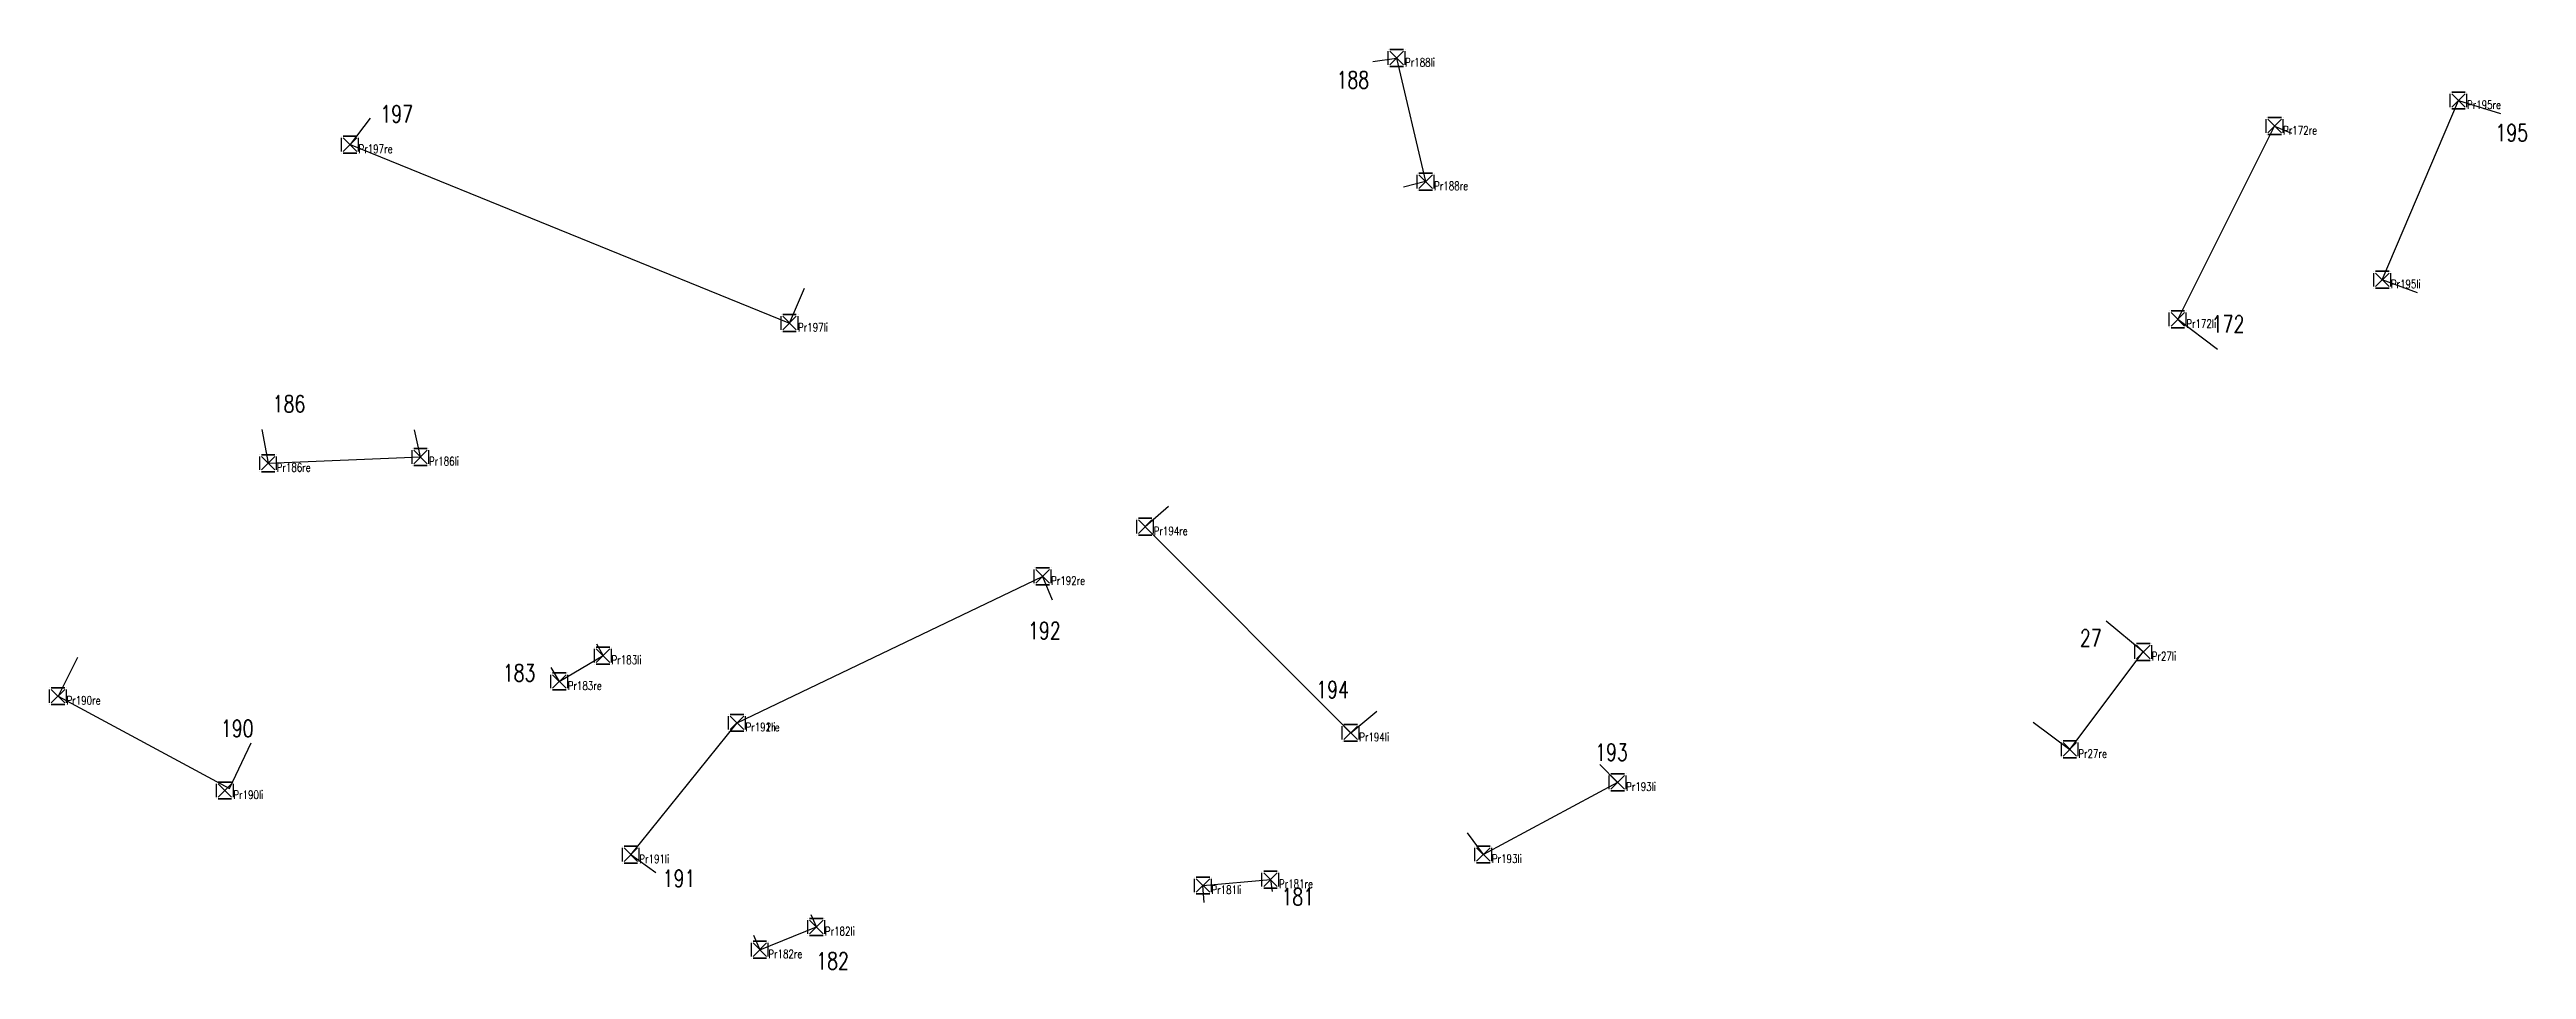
# Model space of a CAD drawing. Header units: metres. Extents: x 4462695 to 4462796, y 5794005 to 5794153.
# Drawn here: x 4462718.78 to 4462748.03, y 5794096.16 to 5794107.02 of the extents above; entities that cross this region are included whole.
import ezdxf

# ---------------------------------------------------------------- set-up
doc = ezdxf.new("R2010")
doc.units = ezdxf.units.M
doc.layers.add('Profile', color=5, linetype='Continuous')
doc.layers.add('Profile Passpunkte', color=5, linetype='Continuous')
doc.styles.add('ROMANS', font='ROMANS.shx', dxfattribs={"width": 0.75})

msp = doc.modelspace()

# ---------------------------------------------------------------- texts
at = {"layer": 'Profile', "style": 'ROMANS', "width": 0.75}
for s, p in [('188', (4462733.98, 5794106.564, -0.008)), ('197', (4462722.691, 5794106.162, -0.008)), ('195', (4462747.663, 5794105.94, -0.008)), ('172', (4462744.314, 5794103.68, -0.008)), ('186', (4462721.419, 5794102.738, -0.008)), ('192', (4462730.338, 5794100.06, -0.008)), ('27', (4462742.757, 5794099.973, -0.008)), ('183', (4462724.136, 5794099.561, -0.008)), ('194', (4462733.741, 5794099.363, -0.008)), ('190', (4462720.808, 5794098.905, -0.008)), ('193', (4462737.034, 5794098.623, -0.008)), ('191', (4462726.024, 5794097.134, -0.008)), ('181', (4462733.33, 5794096.917, -0.008)), ('182', (4462727.837, 5794096.159, -0.008))]:
    msp.add_text(s, height=0.2, dxfattribs=at).set_placement(p)

# ---------------------------------------------------------------- blocks, each defined once
blk = doc.blocks.new('CONTROL')
for p, q in [((-0.1, 0.1, 0.1), (-0.1, 0.1, -0.1)), ((-0.1, -0.08, -0.1), (-0.1, 0.08, -0.1)), ((-0.1, -0.08, 0.1), (-0.1, 0.08, 0.1)), ((0.08, 0.1, 0.1), (-0.08, 0.1, 0.1)), ((-0.08, 0.1, -0.1), (0.08, 0.1, -0.1)), ((0.08, -0.08, 0.08), (-0.08, 0.08, -0.08)), ((-0.08, -0.08, -0.08), (0.08, 0.08, 0.08)), ((-0.08, 0.08, 0.08), (0.08, -0.08, -0.08)), ((0.08, 0.08, -0.08), (-0.08, -0.08, 0.08)), ((0.1, 0.1, -0.1), (0.1, 0.1, 0.1)), ((0.1, -0.08, -0.1), (0.1, 0.08, -0.1)), ((0.1, -0.08, 0.1), (0.1, 0.08, 0.1)), ((-0.1, -0.1, 0.1), (-0.1, -0.1, -0.1)), ((0.08, -0.1, 0.1), (-0.08, -0.1, 0.1)), ((-0.08, -0.1, -0.1), (0.08, -0.1, -0.1)), ((0.1, -0.1, -0.1), (0.1, -0.1, 0.1))]:
    blk.add_line(p, q)
at = {"style": 'ROMANS', "width": 0.75}
blk.add_attdef('NUMMER', (0.1, -0.1), '', height=0.1, dxfattribs=at)

# ---------------------------------------------------------------- linework, layer by layer
at = {"layer": 'Profile', "elevation": -0.008}
for points in [[(4462746.744, 5794104.15), (4462746.328, 5794104.303), (4462747.227, 5794106.42), (4462747.723, 5794106.267)], [(4462731.998, 5794101.626), (4462731.721, 5794101.387), (4462734.148, 5794098.953), (4462734.456, 5794099.21)], [(4462724.702, 5794099.723), (4462724.803, 5794099.56), (4462725.32, 5794099.865), (4462725.246, 5794100)], [(4462719.114, 5794099.843), (4462718.885, 5794099.386), (4462720.91, 5794098.295), (4462721.167, 5794098.836)], [(4462732.417, 5794096.951), (4462732.403, 5794097.15), (4462733.2, 5794097.22), (4462733.22, 5794097.08)], [(4462727.098, 5794096.565), (4462727.171, 5794096.392), (4462727.839, 5794096.661), (4462727.777, 5794096.804)]]:
    msp.add_lwpolyline(points, dxfattribs=at)
at = {"layer": 'Profile'}
for points in [[(4462734.407, 5794106.881, -0.008), (4462734.689, 5794106.922, 51.682), (4462735.032, 5794105.462, 51.682), (4462734.772, 5794105.397, -0.008)], [(4462722.57, 5794106.211, -0.008), (4462722.333, 5794105.899, 51.742), (4462727.522, 5794103.792, 51.712), (4462727.697, 5794104.205, -0.008)], [(4462744.38, 5794103.481, -0.008), (4462743.913, 5794103.835, 51.592), (4462745.056, 5794106.118, 51.592), (4462745.254, 5794106.035, -0.008)], [(4462721.29, 5794102.537, -0.008), (4462721.366, 5794102.137, 51.782), (4462723.165, 5794102.211, 51.782), (4462723.094, 5794102.53, -0.008)], [(4462725.945, 5794097.299, -0.008), (4462725.648, 5794097.514, 51.632), (4462726.902, 5794099.071, 51.632), (4462730.51, 5794100.8, 51.632), (4462730.621, 5794100.523, -0.008)], [(4462742.204, 5794099.08, 51.578), (4462742.638, 5794098.757, 51.577), (4462743.505, 5794099.908, 51.546), (4462743.067, 5794100.27, 51.565)], [(4462737.09, 5794098.581, -0.008), (4462737.299, 5794098.368, 51.612), (4462735.714, 5794097.516, 51.612), (4462735.526, 5794097.771, -0.008)]]:
    msp.add_polyline3d(points, dxfattribs=at)

# ---------------------------------------------------------------- block references
at = {"layer": 'Profile Passpunkte', "color": 1}
for p, values in [((4462734.689, 5794106.922, 51.682), {'NUMMER': 'Pr188li'}), ((4462747.227, 5794106.42, 51.582), {'NUMMER': 'Pr195re'}), ((4462745.056, 5794106.118, 51.592), {'NUMMER': 'Pr172re'}), ((4462722.333, 5794105.899, 51.742), {'NUMMER': 'Pr197re'}), ((4462735.032, 5794105.462, 51.682), {'NUMMER': 'Pr188re'}), ((4462746.328, 5794104.303, 51.582), {'NUMMER': 'Pr195li'}), ((4462727.522, 5794103.792, 51.712), {'NUMMER': 'Pr197li'}), ((4462743.913, 5794103.835, 51.592), {'NUMMER': 'Pr172li'}), ((4462723.165, 5794102.211, 51.782), {'NUMMER': 'Pr186li'}), ((4462721.366, 5794102.137, 51.782), {'NUMMER': 'Pr186re'}), ((4462731.721, 5794101.387, 51.632), {'NUMMER': 'Pr194re'}), ((4462730.51, 5794100.8, 51.632), {'NUMMER': 'Pr192re'}), ((4462725.32, 5794099.865, 51.602), {'NUMMER': 'Pr183li'}), ((4462743.505, 5794099.908, 51.546), {'NUMMER': 'Pr27li'}), ((4462724.803, 5794099.56, 51.602), {'NUMMER': 'Pr183re'}), ((4462718.885, 5794099.386, 51.672), {'NUMMER': 'Pr190re'}), ((4462726.902, 5794099.071, 51.632), {'NUMMER': 'Pr192li'}), ((4462726.902, 5794099.071, 51.632), {'NUMMER': 'Pr191re'}), ((4462734.148, 5794098.953, 51.632), {'NUMMER': 'Pr194li'}), ((4462742.638, 5794098.757, 51.577), {'NUMMER': 'Pr27re'}), ((4462720.855, 5794098.272, 51.672), {'NUMMER': 'Pr190li'}), ((4462737.299, 5794098.368, 51.612), {'NUMMER': 'Pr193li'}), ((4462725.648, 5794097.514, 51.632), {'NUMMER': 'Pr191li'}), ((4462735.714, 5794097.516, 51.612), {'NUMMER': 'Pr193li'}), ((4462733.2, 5794097.22, 51.602), {'NUMMER': 'Pr181re'}), ((4462732.403, 5794097.15, 51.602), {'NUMMER': 'Pr181li'}), ((4462727.839, 5794096.661, 51.602), {'NUMMER': 'Pr182li'}), ((4462727.171, 5794096.392, 51.602), {'NUMMER': 'Pr182re'})]:
    msp.add_blockref('CONTROL', p, dxfattribs=at).add_auto_attribs(values)

msp.set_redraw_order([(e.dxf.handle, doc.entitydb.next_handle()) for e in msp.query("TEXT MTEXT ATTDEF DIMENSION ARC_DIMENSION")])  # texts and dimensions are drawn at this point

doc.saveas('drawing.dxf')
